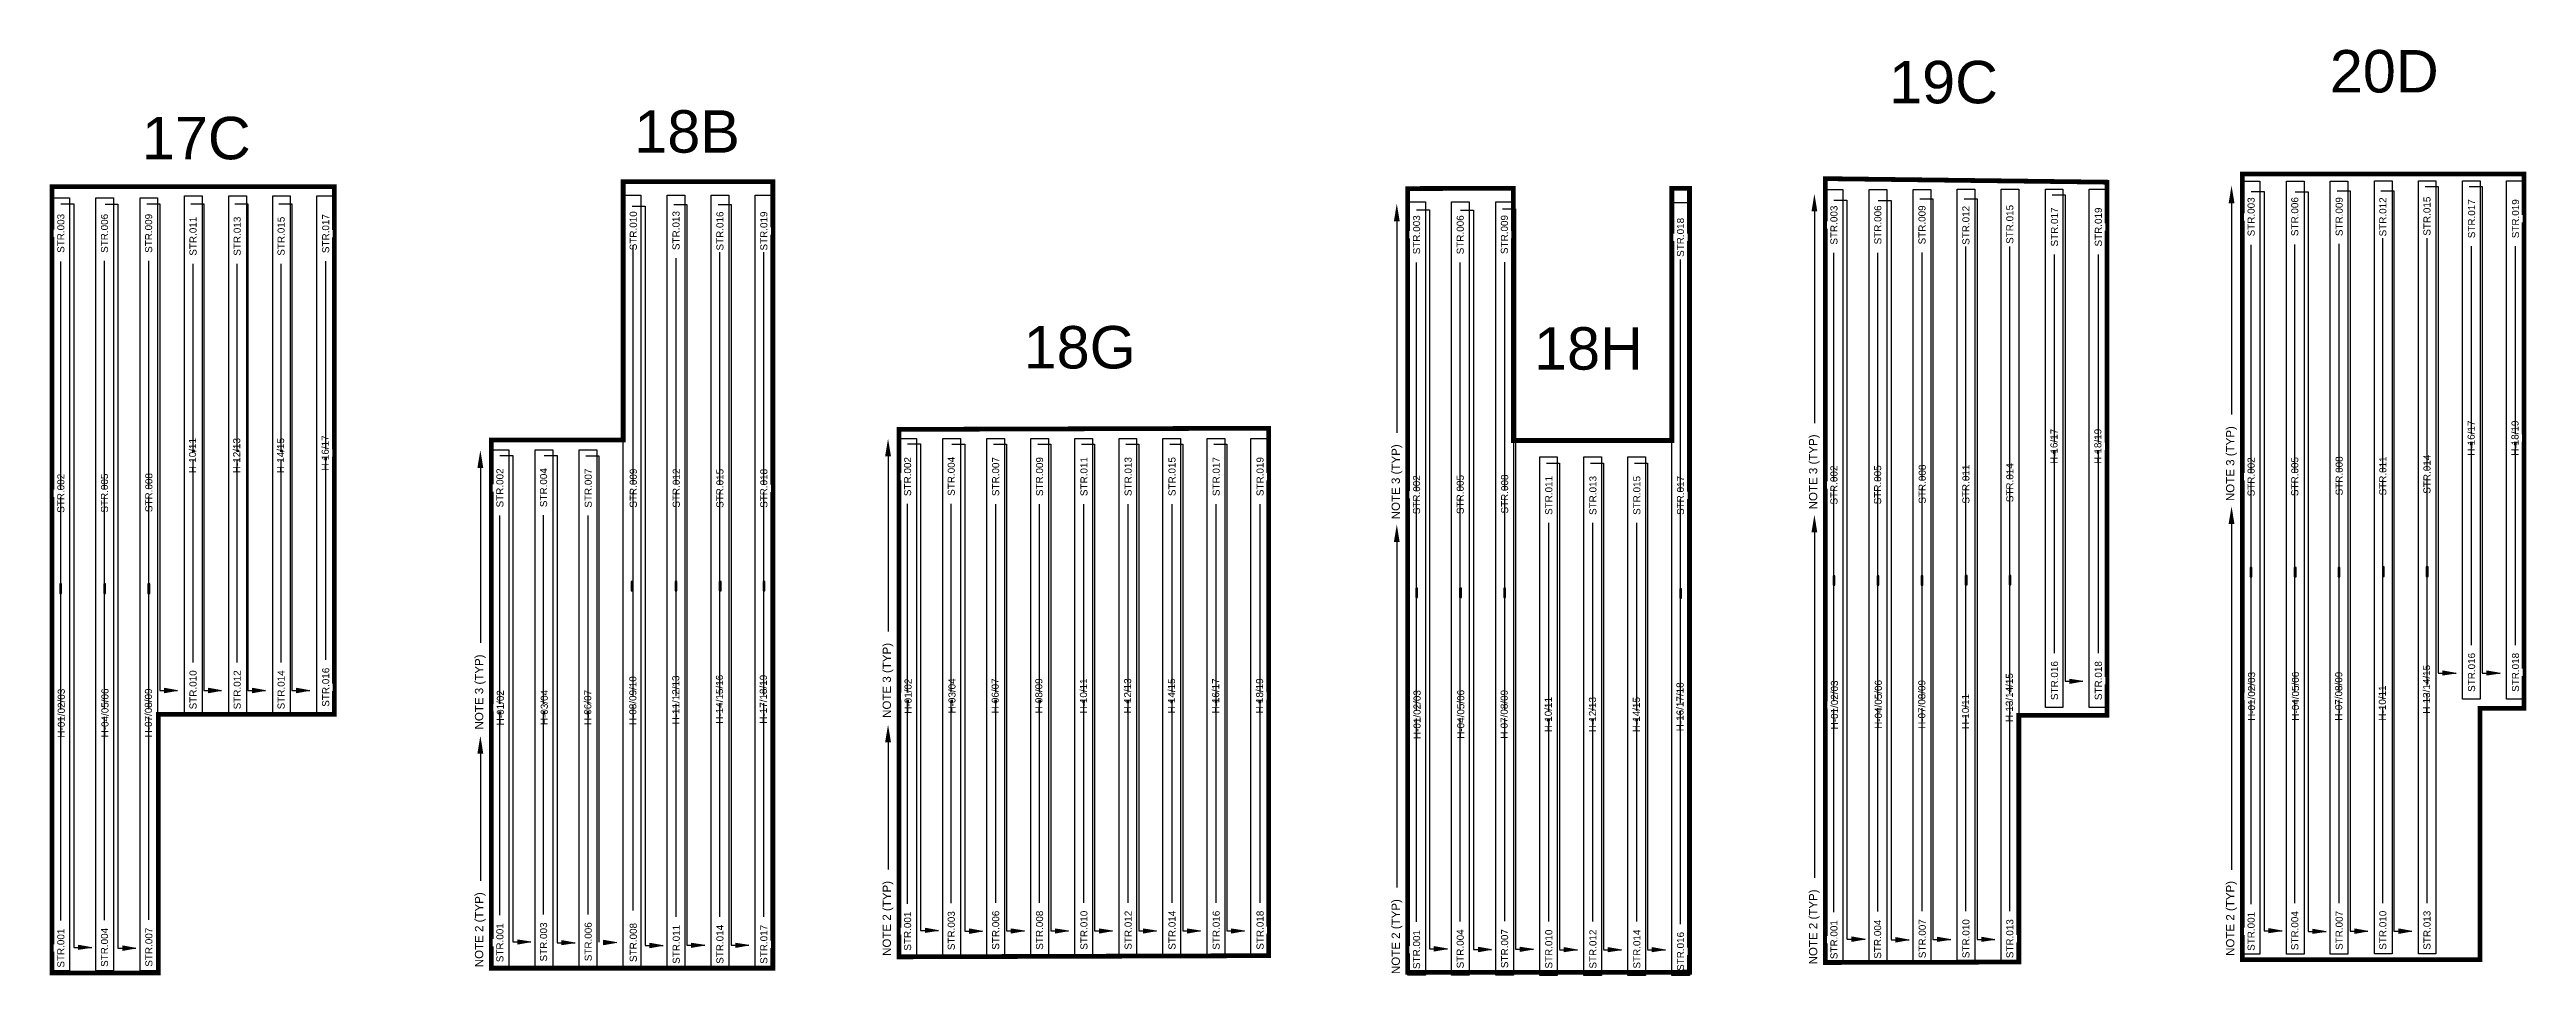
# Model space of a CAD drawing. Header units: inches. Extents: x -4 to 3761, y -12 to 63679.
# Drawn here: x 212 to 1262, y 79 to 472 of the extents above; entities that cross this region are included whole.
import ezdxf
from ezdxf import colors
from ezdxf.entities.mleader import LeaderData, LeaderLine
from ezdxf.math import Vec2, Vec3

# ---------------------------------------------------------------- set-up
doc = ezdxf.new("R2010")
doc.units = ezdxf.units.IN
doc.header["$MEASUREMENT"] = 0
for name, color, linetype in [('E-TEXT', 7, 'Continuous'), ('G-ANNO-TEXT', 1, 'Continuous'), ('JINKO', 210, 'Continuous'), ('PV-LBD ARCHETYPES', 7, 'Continuous'), ('PVcase PV Modules (optimised)', 142, 'Continuous')]:
    doc.layers.add(name, color=color, linetype=linetype)
doc.styles.add('NEI-A', font='arial.ttf')

msp = doc.modelspace()

# ---------------------------------------------------------------- texts
at = {"layer": 'PV-LBD ARCHETYPES', "style": 'NEI-A'}
for s, p in [('17C', (251.5, 425.2, -0.1)), ('18B', (460.1, 428, 0.1))]:
    msp.add_text(s, height=18, dxfattribs=at).set_placement(p)
at = {"layer": 'PV-LBD ARCHETYPES', "char_height": 18, "attachment_point": 5, "style": 'NEI-A'}
for s, insert, width in [(' 19C', (1014.7, 457.8, 5.6), 29.569), (' 20D', (1201.4, 462.4), 29.569), (' 18G', (648.8, 345.4), 41.535), (' 18H', (864.3, 344.9), 41.535)]:
    msp.add_mtext(s, dxfattribs=dict(at, insert=insert, width=width))

# ---------------------------------------------------------------- blocks, each defined once
blk = doc.blocks.new('1P87@52DEG F TR ID3 PVBlock')
at = {"layer": 'PVcase PV Modules (optimised)', "color": 0}
for points in [[(0, 0, 0), (0, -327.727, 0), (-7.461, -327.727, 0), (-7.461, 0, 0)], [(-4.10355, -167.724, 0), (-3.35745, -167.724, 0), (-3.35745, -163.724, 0), (-4.10355, -163.724, 0)]]:
    blk.add_polyline3d(points, close=True, dxfattribs=at)
blk.add_polyline3d([(-3.543975, -165.910525, 0), (-3.543975, -165.537475, 0), (-3.7305, -165.724, 0), (-3.917025, -165.537475, 0), (-3.917025, -165.910525, 0)], dxfattribs=at)
blk = doc.blocks.new('1P58@52DEG F TR ID3 PVBlock')
at = {"layer": 'PVcase PV Modules (optimised)', "color": 0}
for points in [[(0, 0, 0), (0, -219.818, 0), (-7.461, -219.818, 0), (-7.461, 0, 0)], [(-4.10355, -111.909, 0), (-3.35745, -111.909, 0), (-3.35745, -107.909, 0), (-4.10355, -107.909, 0)]]:
    blk.add_polyline3d(points, close=True, dxfattribs=at)
blk.add_polyline3d([(-3.543975, -110.095525, 0), (-3.543975, -109.722475, 0), (-3.7305, -109.909, 0), (-3.917025, -109.722475, 0), (-3.917025, -110.095525, 0)], dxfattribs=at)
blk = doc.blocks.new('_ClosedBlank')
at = {"color": 0, "linetype": 'ByBlock', "lineweight": -2}
for p, q in [((-1, 0.17), (0, 0)), ((-1, 0.17), (-1, -0.17)), ((0, 0), (-1, -0.17))]:
    blk.add_line(p, q, dxfattribs=at)
blk = doc.blocks.new('AR')
h = blk.add_hatch(color=256)
h.dxf.hatch_style = 1
h.paths.add_polyline_path([(0, 0.03), (0, -0.03), (0.18, 0)])
at = {"xscale": 0.1800047113158301, "yscale": 0.1800047113158301, "zscale": 0.1800047113158301}
blk.add_blockref('_ClosedBlank', (0.18, 0), dxfattribs=at)

# ---------------------------------------------------------------- linework, layer by layer
at = {"const_width": 2}
for points in [[(1141.3, 85.9), (1242, 85.9), (1242, 192.5), (1260.6, 192.5), (1260.6, 419), (1141.3, 419)], [(964.6, 84.7), (1046.6, 84.9), (1046.6, 189.5), (1083.9, 189.5), (1083.9, 415.5), (964.6, 417)], [(572.2, 310.7), (728.8, 311.2), (728.8, 87.6), (572.2, 87.1)]]:
    msp.add_lwpolyline(points, close=True, dxfattribs=at)
for points, elevation in [([(213.4, 80.3), (258.5, 80.3), (258.5, 189.9), (333.1, 189.9), (333.1, 413.6), (213.4, 413.6)], -0.1), ([(518.8, 415.7), (455.4, 415.7), (455.4, 306.2), (399.5, 306.2), (399.5, 82.3), (518.8, 82.3)], 0.1)]:
    msp.add_lwpolyline(points, close=True, dxfattribs=dict(at, elevation=elevation))
msp.add_lwpolyline([(907.1, 412.9), (907.1, 80.6), (787.7, 80.5), (787.7, 412.8), (832.5, 412.9), (832.5, 306), (899.6, 306), (899.6, 412.9), (907.1, 412.9)], dxfattribs=at)
at = {"layer": 'E-TEXT'}
for p, q in [((1060.7, 410.2), (1066.2, 410.2)), ((1145, 411.5), (1150.5, 411.5)), ((1150.5, 411.5), (1150.5, 98.2)), ((1163.7, 411.4), (1169.2, 411.4)), ((1169.2, 411.4), (1169.2, 97.9)), ((1181.4, 411.9), (1186.9, 411.9)), ((1186.9, 411.9), (1186.9, 98)), ((1237.4, 413.7), (1242.9, 413.7)), ((217.2, 406.3, -0.1), (222.7, 406.3, -0.1)), ((222.7, 406.3, -0.1), (222.7, 91.1, -0.1)), ((235.9, 406.2, -0.1), (241.4, 406.2, -0.1)), ((241.4, 406.2, -0.1), (241.4, 90.8, -0.1)), ((272.2, 406.3, -0.1), (277.7, 406.3, -0.1)), ((277.7, 406.3, -0.1), (277.7, 200, -0.1)), ((290.9, 406.3, -0.1), (296.4, 406.3, -0.1)), ((309.5, 406.3, -0.1), (315, 406.3, -0.1)), ((476.9, 406, 0.1), (482.4, 406, 0.1)), ((482.4, 406, 0.1), (482.4, 92.1, 0.1)), ((791.5, 403.8), (797, 403.8)), ((797, 403.8), (797, 90.5)), ((810.1, 403.7), (815.6, 403.7)), ((815.6, 403.7), (815.6, 90.2)), ((827.9, 404.2), (833.4, 404.2)), ((833.4, 404.2), (833.4, 90.4)), ((968.3, 407.9), (973.8, 407.9)), ((973.8, 407.9), (973.8, 94.7)), ((987, 407.8), (992.5, 407.8)), ((992.5, 407.8), (992.5, 94.4)), ((1004.7, 408.4), (1010.2, 408.4)), ((1010.2, 408.4), (1010.2, 94.5)), ((459.7, 106.7, 0.1), (459.7, 388.8, 0.1)), ((1145, 109.5), (1145, 389)), ((1163.5, 109.8), (1163.5, 389.1)), ((1182.3, 109.9), (1182.3, 389.3)), ((1200.8, 109.9), (1200.8, 391.7)), ((1219.5, 109.9), (1219.5, 391.7)), ((1238.4, 219.3), (1238.4, 388.4)), ((1257, 219.3), (1257, 388.4)), ((217.2, 102.5, -0.1), (217.2, 381.9, -0.1)), ((235.7, 102.7, -0.1), (235.7, 382.1, -0.1)), ((254.5, 102.8, -0.1), (254.5, 382.2, -0.1)), ((273.2, 211.9, -0.1), (273.2, 380.9, -0.1)), ((291.9, 211.9, -0.1), (291.9, 380.9, -0.1)), ((310.5, 211.9, -0.1), (310.5, 380.9, -0.1)), ((329.4, 213, -0.1), (329.4, 382, -0.1)), ((477.9, 104, 0.1), (477.9, 383.3, 0.1)), ((496.4, 104, 0.1), (496.4, 385.8, 0.1)), ((515, 104, 0.1), (515, 385.8, 0.1)), ((791.5, 101.9), (791.5, 381.4)), ((810, 102.1), (810, 381.5)), ((828.8, 102.2), (828.8, 381.6)), ((903.3, 100.9), (903.3, 382.7)), ((968.3, 106), (968.3, 385.5)), ((986.8, 106.3), (986.8, 385.6)), ((1005.7, 106.4), (1005.7, 385.7)), ((1024.2, 106.4), (1024.2, 388.2)), ((1042.8, 106.4), (1042.8, 388.2)), ((1061.7, 215.8), (1061.7, 384.9)), ((1080.3, 215.8), (1080.3, 384.9)), ((575.9, 304.6), (581.4, 304.6)), ((581.4, 304.6), (581.4, 98.3)), ((594.6, 304.5), (600.1, 304.5)), ((600.1, 304.5), (600.1, 98)), ((612.3, 304.4), (617.8, 304.4)), ((617.8, 304.4), (617.8, 98.1)), ((631, 304.4), (636.5, 304.4)), ((649.6, 304.4), (655.1, 304.4)), ((655.1, 304.4), (655.1, 98.1)), ((668.3, 304.4), (673.8, 304.4)), ((686.9, 304.4), (692.4, 304.4)), ((705.6, 304.4), (711.1, 304.4)), ((403.2, 299.7, 0.1), (408.7, 299.7, 0.1)), ((408.7, 299.7, 0.1), (408.7, 93.4, 0.1)), ((421.9, 299.7, 0.1), (427.4, 299.7, 0.1)), ((427.4, 299.7, 0.1), (427.4, 93.1, 0.1)), ((439.6, 299.5, 0.1), (445.1, 299.5, 0.1)), ((445.1, 299.5, 0.1), (445.1, 93.3, 0.1)), ((846.5, 296.4), (852, 296.4)), ((852, 296.4), (852, 90.2)), ((865.2, 296.4), (870.7, 296.4)), ((883.8, 296.4), (889.3, 296.4)), ((403.2, 104.8, 0.1), (403.2, 274.2, 0.1)), ((421.7, 105, 0.1), (421.7, 274.3, 0.1)), ((440.6, 105.1, 0.1), (440.6, 274.2, 0.1)), ((575.9, 109.6), (575.9, 279.1)), ((594.4, 109.9), (594.4, 279.2)), ((613.2, 110), (613.2, 279)), ((631.8, 110), (631.8, 279)), ((650.6, 110), (650.6, 279)), ((669.3, 110), (669.3, 279)), ((687.9, 110), (687.9, 279)), ((706.6, 110), (706.6, 279)), ((725.2, 110), (725.2, 279)), ((847.5, 102.1), (847.5, 271.1)), ((866.2, 102.1), (866.2, 271.1)), ((884.8, 102.1), (884.8, 271.1)), ((277.7, 200, -0.1), (285.3, 200, -0.1)), ((581.4, 98.3), (589, 98.3)), ((600.1, 98), (607.6, 98)), ((617.8, 98.1), (625.4, 98.1)), ((655.1, 98.1), (662.7, 98.1)), ((973.8, 94.6), (981.4, 94.6)), ((1010.2, 94.5), (1017.8, 94.5)), ((1150.5, 98.2), (1158.1, 98.2)), ((1169.2, 97.9), (1176.7, 97.9)), ((1186.9, 98), (1194.5, 98)), ((222.7, 91.1, -0.1), (230.3, 91.1, -0.1)), ((241.4, 90.8, -0.1), (248.9, 90.8, -0.1)), ((408.7, 93.4, 0.1), (416.3, 93.4, 0.1)), ((427.4, 93.1, 0.1), (435, 93.1, 0.1)), ((482.4, 92, 0.1), (490, 92, 0.1)), ((797, 90.5), (804.5, 90.5)), ((815.6, 90.2), (823.2, 90.2)), ((833.4, 90.3), (840.9, 90.3)), ((852, 90.1), (859.6, 90.1)), ((992.5, 94.3), (1000.1, 94.3))]:
    msp.add_line(p, q, dxfattribs=at)

# ---------------------------------------------------------------- block references
at = {"layer": 'E-TEXT', "xscale": 30.78777906583937, "yscale": 30.78777906583937, "zscale": 30.78777906583937}
for p in [(279.7, 200, -0.1), (583.4, 98.3), (602.1, 98), (619.8, 98.1), (657.1, 98.1), (975.9, 94.6), (994.5, 94.3), (1012.2, 94.5), (1152.5, 98.2), (1171.2, 97.9), (1188.9, 98), (224.7, 91.1, -0.1), (243.4, 90.8, -0.1), (410.8, 93.4, 0.1), (429.4, 93.1, 0.1), (447.1, 93.2, 0.1), (484.4, 92, 0.1), (799, 90.5), (817.7, 90.2), (835.4, 90.3), (854, 90.1)]:
    msp.add_blockref('AR', p, dxfattribs=at)
at = {"layer": 'JINKO'}
for name, p in [('1P58@52DEG F TR ID3 PVBlock', (277.1, 409.7, -0.1)), ('1P58@52DEG F TR ID3 PVBlock', (295.8, 409.7, -0.1)), ('1P58@52DEG F TR ID3 PVBlock', (314.4, 409.7, -0.1)), ('1P58@52DEG F TR ID3 PVBlock', (333.1, 409.7, -0.1)), ('1P87@52DEG F TR ID3 PVBlock', (462.9, 410, 0.1)), ('1P87@52DEG F TR ID3 PVBlock', (481.5, 410, 0.1)), ('1P87@52DEG F TR ID3 PVBlock', (500.2, 410, 0.1)), ('1P87@52DEG F TR ID3 PVBlock', (518.8, 410, 0.1)), ('1P87@52DEG F TR ID3 PVBlock', (972, 412.4)), ('1P87@52DEG F TR ID3 PVBlock', (990.7, 412.4)), ('1P87@52DEG F TR ID3 PVBlock', (1009.3, 412.4)), ('1P87@52DEG F TR ID3 PVBlock', (1028, 412.5)), ('1P87@52DEG F TR ID3 PVBlock', (1046.6, 412.5)), ('1P58@52DEG F TR ID3 PVBlock', (1065.3, 412.6)), ('1P58@52DEG F TR ID3 PVBlock', (1083.9, 412.6)), ('1P87@52DEG F TR ID3 PVBlock', (1148.7, 415.9)), ('1P87@52DEG F TR ID3 PVBlock', (1167.4, 415.9)), ('1P87@52DEG F TR ID3 PVBlock', (1186, 415.9)), ('1P87@52DEG F TR ID3 PVBlock', (1204.7, 416.1)), ('1P87@52DEG F TR ID3 PVBlock', (1223.3, 416.1)), ('1P58@52DEG F TR ID3 PVBlock', (1242, 416.1)), ('1P58@52DEG F TR ID3 PVBlock', (1260.6, 416.1)), ('1P87@52DEG F TR ID3 PVBlock', (220.9, 408.9, -0.1)), ('1P87@52DEG F TR ID3 PVBlock', (239.5, 408.9, -0.1)), ('1P87@52DEG F TR ID3 PVBlock', (258.2, 408.9, -0.1)), ('1P87@52DEG F TR ID3 PVBlock', (795.2, 407.1)), ('1P87@52DEG F TR ID3 PVBlock', (813.8, 407.1)), ('1P87@52DEG F TR ID3 PVBlock', (832.5, 407.1)), ('1P87@52DEG F TR ID3 PVBlock', (907.1, 406.9)), ('1P58@52DEG F TR ID3 PVBlock', (579.6, 306.9)), ('1P58@52DEG F TR ID3 PVBlock', (598.3, 306.9)), ('1P58@52DEG F TR ID3 PVBlock', (616.9, 306.9)), ('1P58@52DEG F TR ID3 PVBlock', (635.6, 306.9)), ('1P58@52DEG F TR ID3 PVBlock', (654.2, 306.9)), ('1P58@52DEG F TR ID3 PVBlock', (672.9, 306.9)), ('1P58@52DEG F TR ID3 PVBlock', (691.5, 306.9)), ('1P58@52DEG F TR ID3 PVBlock', (710.2, 306.9)), ('1P58@52DEG F TR ID3 PVBlock', (728.8, 306.9)), ('1P58@52DEG F TR ID3 PVBlock', (406.9, 302.1, 0.1)), ('1P58@52DEG F TR ID3 PVBlock', (425.6, 302.1, 0.1)), ('1P58@52DEG F TR ID3 PVBlock', (444.2, 302.1, 0.1)), ('1P58@52DEG F TR ID3 PVBlock', (851.1, 299)), ('1P58@52DEG F TR ID3 PVBlock', (869.8, 299)), ('1P58@52DEG F TR ID3 PVBlock', (888.4, 299))]:
    msp.add_blockref(name, p, dxfattribs=at)

msp.set_redraw_order([(e.dxf.handle, doc.entitydb.next_handle()) for e in msp.query("TEXT MTEXT ATTDEF DIMENSION ARC_DIMENSION")])  # texts and dimensions are drawn at this point

# ---------------------------------------------------------------- leaders
at = {"layer": 'G-ANNO-TEXT'}
ml = msp.add_multileader_mtext('Standard', dxfattribs=at)
ml.set_content('NOTE 3 (TYP)', color=256, style='NEI-A')
ml.set_leader_properties()
ml.build(insert=Vec2(0, 0))
ml.multileader.update_dxf_attribs({"dogleg_length": 0.0625, "arrow_head_size": 7.5, "scale": 60})
ctx = ml.context
ctx.base_point, ctx.scale, ctx.char_height, ctx.arrow_head_size, ctx.landing_gap_size, ctx.plane_origin, ctx.plane_x_axis, ctx.plane_y_axis = Vec3(960, 271.4), 60, 3.5, 7.5, 5.4, Vec3(1038.1, 202.1), Vec3(0, 1), Vec3(-1, 0)
notes = []
notes.append((ctx, [(1, (1, 1, 0), (960, 317.1), (0, -1), 3.75, [(0, [(960, 410.6)], 0, [])])]))
ctx.mtext.insert, ctx.mtext.text_direction, ctx.mtext.rotation, ctx.mtext.width, ctx.mtext.flow_direction = Vec3(957.7, 276.8), Vec3(0, 1), 1.570796, 1027, 5
ml = msp.add_multileader_mtext('Standard', dxfattribs=at)
ml.set_content('NOTE 3 (TYP)', color=256, style='NEI-A')
ml.set_leader_properties()
ml.build(insert=Vec2(0, 0))
ml.multileader.update_dxf_attribs({"dogleg_length": 0.0625, "arrow_head_size": 7.5, "scale": 60})
ctx = ml.context
ctx.base_point, ctx.scale, ctx.char_height, ctx.arrow_head_size, ctx.landing_gap_size, ctx.plane_origin, ctx.plane_x_axis, ctx.plane_y_axis = Vec3(1136.7, 274.9), 60, 3.5, 7.5, 5.4, Vec3(1214.8, 205.6), Vec3(0, 1), Vec3(-1, 0)
notes.append((ctx, [(1, (1, 1, 0), (1136.7, 320.7), (0, -1), 3.75, [(0, [(1136.7, 414.1)], 0, [])])]))
ctx.mtext.insert, ctx.mtext.text_direction, ctx.mtext.rotation, ctx.mtext.width, ctx.mtext.flow_direction = Vec3(1134.4, 280.3), Vec3(0, 1), 1.570796, 1027, 5
ml = msp.add_multileader_mtext('Standard', dxfattribs=at)
ml.set_content('NOTE 3 (TYP)', color=256, style='NEI-A')
ml.set_leader_properties()
ml.build(insert=Vec2(0, 0))
ml.multileader.update_dxf_attribs({"dogleg_length": 0.0625, "arrow_head_size": 7.5, "scale": 60})
ctx = ml.context
ctx.base_point, ctx.scale, ctx.char_height, ctx.arrow_head_size, ctx.landing_gap_size, ctx.plane_origin, ctx.plane_x_axis, ctx.plane_y_axis = Vec3(783.1, 267.2), 60, 3.5, 7.5, 5.4, Vec3(861.3, 197.9), Vec3(0, 1), Vec3(-1, 0)
notes.append((ctx, [(1, (1, 1, 0), (783.1, 313), (0, -1), 3.75, [(0, [(783.1, 406.4)], 0, [])])]))
ctx.mtext.insert, ctx.mtext.text_direction, ctx.mtext.rotation, ctx.mtext.width, ctx.mtext.flow_direction = Vec3(780.9, 272.6), Vec3(0, 1), 1.570796, 1027, 5
ml = msp.add_multileader_mtext('Standard', dxfattribs=at)
ml.set_content('NOTE 3 (TYP)', color=256, style='NEI-A')
ml.set_leader_properties()
ml.build(insert=Vec2(0, 0))
ml.multileader.update_dxf_attribs({"dogleg_length": 0.0625, "arrow_head_size": 7.5, "scale": 60})
ctx = ml.context
ctx.base_point, ctx.scale, ctx.char_height, ctx.arrow_head_size, ctx.landing_gap_size, ctx.plane_origin, ctx.plane_x_axis, ctx.plane_y_axis = Vec3(394.9, 178.1, 0.1), 60, 3.5, 7.5, 5.4, Vec3(473, 108.9, 0.1), Vec3(0, 1), Vec3(-1, 0)
notes.append((ctx, [(1, (1, 1, 0), (394.9, 223.9, 0.1), (0, -1), 3.75, [(0, [(394.9, 301.9, 0.1)], 0, [])])]))
ctx.mtext.insert, ctx.mtext.text_direction, ctx.mtext.rotation, ctx.mtext.width, ctx.mtext.flow_direction = Vec3(392.6, 183.5, 0.1), Vec3(0, 1), 1.570796, 1027, 5
ml = msp.add_multileader_mtext('Standard', dxfattribs=at)
ml.set_content('NOTE 3 (TYP)', color=256, style='NEI-A')
ml.set_leader_properties()
ml.build(insert=Vec2(0, 0))
ml.multileader.update_dxf_attribs({"dogleg_length": 0.0625, "arrow_head_size": 7.5, "scale": 60})
ctx = ml.context
ctx.base_point, ctx.scale, ctx.char_height, ctx.arrow_head_size, ctx.landing_gap_size, ctx.plane_origin, ctx.plane_x_axis, ctx.plane_y_axis = Vec3(567.6, 183), 60, 3.5, 7.5, 5.4, Vec3(645.7, 113.7), Vec3(0, 1), Vec3(-1, 0)
notes.append((ctx, [(1, (1, 1, 0), (567.6, 228.8), (0, -1), 3.75, [(0, [(567.6, 306.8)], 0, [])])]))
ctx.mtext.insert, ctx.mtext.text_direction, ctx.mtext.rotation, ctx.mtext.width, ctx.mtext.flow_direction = Vec3(565.3, 188.4), Vec3(0, 1), 1.570796, 1027, 5
ml = msp.add_multileader_mtext('Standard', dxfattribs=at)
ml.set_content('NOTE 2 (TYP)', color=256, style='NEI-A')
ml.set_leader_properties()
ml.build(insert=Vec2(0, 0))
ml.multileader.update_dxf_attribs({"dogleg_length": 0.0625, "arrow_head_size": 7.5, "scale": 60})
ctx = ml.context
ctx.base_point, ctx.scale, ctx.char_height, ctx.arrow_head_size, ctx.landing_gap_size, ctx.plane_origin, ctx.plane_x_axis, ctx.plane_y_axis = Vec3(394.9, 77.3, 0.1), 60, 3.5, 7.5, 5.4, Vec3(473, 8, 0.1), Vec3(0, 1), Vec3(-1, 0)
notes.append((ctx, [(1, (1, 1, 0), (394.9, 123.1, 0.1), (0, -1), 3.75, [(0, [(394.9, 180.8, 0.1)], 0, [])])]))
ctx.mtext.insert, ctx.mtext.text_direction, ctx.mtext.rotation, ctx.mtext.width, ctx.mtext.flow_direction = Vec3(392.6, 82.7, 0.1), Vec3(0, 1), 1.570796, 55.295, 5
ml = msp.add_multileader_mtext('Standard', dxfattribs=at)
ml.set_content('NOTE 2 (TYP)', color=256, style='NEI-A')
ml.set_leader_properties()
ml.build(insert=Vec2(0, 0))
ml.multileader.update_dxf_attribs({"dogleg_length": 0.0625, "arrow_head_size": 7.5, "scale": 60})
ctx = ml.context
ctx.base_point, ctx.scale, ctx.char_height, ctx.arrow_head_size, ctx.landing_gap_size, ctx.plane_origin, ctx.plane_x_axis, ctx.plane_y_axis = Vec3(567.6, 82.1), 60, 3.5, 7.5, 5.4, Vec3(645.7, 12.9), Vec3(0, 1), Vec3(-1, 0)
notes.append((ctx, [(1, (1, 1, 0), (567.6, 127.9), (0, -1), 3.75, [(0, [(567.6, 185.6)], 0, [])])]))
ctx.mtext.insert, ctx.mtext.text_direction, ctx.mtext.rotation, ctx.mtext.width, ctx.mtext.flow_direction = Vec3(565.3, 87.5), Vec3(0, 1), 1.570796, 55.295, 5
ml = msp.add_multileader_mtext('Standard', dxfattribs=at)
ml.set_content('NOTE 2 (TYP)', color=256, style='NEI-A')
ml.set_leader_properties()
ml.build(insert=Vec2(0, 0))
ml.multileader.update_dxf_attribs({"dogleg_length": 0.0625, "arrow_head_size": 7.5, "scale": 60})
ctx = ml.context
ctx.base_point, ctx.scale, ctx.char_height, ctx.arrow_head_size, ctx.landing_gap_size, ctx.plane_origin, ctx.plane_x_axis, ctx.plane_y_axis = Vec3(960, 78.5), 60, 3.5, 7.5, 5.4, Vec3(1038.1, 9.3), Vec3(0, 1), Vec3(-1, 0)
notes.append((ctx, [(1, (1, 1, 0), (960, 124.3), (0, -1), 3.75, [(0, [(960, 274.5)], 0, [])])]))
ctx.mtext.insert, ctx.mtext.text_direction, ctx.mtext.rotation, ctx.mtext.width, ctx.mtext.flow_direction = Vec3(957.7, 83.9), Vec3(0, 1), 1.570796, 55.295, 5
ml = msp.add_multileader_mtext('Standard', dxfattribs=at)
ml.set_content('NOTE 2 (TYP)', color=256, style='NEI-A')
ml.set_leader_properties()
ml.build(insert=Vec2(0, 0))
ml.multileader.update_dxf_attribs({"dogleg_length": 0.0625, "arrow_head_size": 7.5, "scale": 60})
ctx = ml.context
ctx.base_point, ctx.scale, ctx.char_height, ctx.arrow_head_size, ctx.landing_gap_size, ctx.plane_origin, ctx.plane_x_axis, ctx.plane_y_axis = Vec3(1136.7, 82.1), 60, 3.5, 7.5, 5.4, Vec3(1214.8, 12.8), Vec3(0, 1), Vec3(-1, 0)
notes.append((ctx, [(1, (1, 1, 0), (1136.7, 127.8), (0, -1), 3.75, [(0, [(1136.7, 278.1)], 0, [])])]))
ctx.mtext.insert, ctx.mtext.text_direction, ctx.mtext.rotation, ctx.mtext.width, ctx.mtext.flow_direction = Vec3(1134.4, 87.5), Vec3(0, 1), 1.570796, 55.295, 5
ml = msp.add_multileader_mtext('Standard', dxfattribs=at)
ml.set_content('NOTE 2 (TYP)', color=256, style='NEI-A')
ml.set_leader_properties()
ml.build(insert=Vec2(0, 0))
ml.multileader.update_dxf_attribs({"dogleg_length": 0.0625, "arrow_head_size": 7.5, "scale": 60})
ctx = ml.context
ctx.base_point, ctx.scale, ctx.char_height, ctx.arrow_head_size, ctx.landing_gap_size, ctx.plane_origin, ctx.plane_x_axis, ctx.plane_y_axis = Vec3(783.1, 74.4), 60, 3.5, 7.5, 5.4, Vec3(861.3, 5.1), Vec3(0, 1), Vec3(-1, 0)
notes.append((ctx, [(1, (1, 1, 0), (783.1, 120.2), (0, -1), 3.75, [(0, [(783.1, 270.4)], 0, [])])]))
ctx.mtext.insert, ctx.mtext.text_direction, ctx.mtext.rotation, ctx.mtext.width, ctx.mtext.flow_direction = Vec3(780.9, 79.8), Vec3(0, 1), 1.570796, 55.295, 5
for ctx, leaders in notes:
    for number, flags, end, landing, length, lines in leaders:
        leader = LeaderData()
        leader.index, (leader.has_last_leader_line, leader.has_dogleg_vector, leader.attachment_direction) = number, flags
        leader.last_leader_point, leader.dogleg_vector, leader.dogleg_length = Vec3(end), Vec3(landing), length
        for number, points, colour, breaks in lines:
            line = LeaderLine()
            line.index, line.vertices, line.color, line.breaks = number, Vec3.list(points), colors.encode_raw_color(colour), breaks
            leader.lines.append(line)
        ctx.leaders.append(leader)

# ---------------------------------------------------------------- next in the draw order: texts
at = {"layer": 'G-ANNO-TEXT', "char_height": 3, "attachment_point": 5, "rotation": 90, "style": 'NEI-A', "bg_fill": 3, "box_fill_scale": 1.5, "bg_fill_color": 256, "bg_fill_transparency": 0}
for s, width, insert in [('STR.003', 0.0963, (217.2, 393.8, -0.1)), ('STR.006', 0.0823, (235.7, 393.8, -0.1)), ('STR.009', 0.0823, (254.4, 393.8, -0.1)), ('STR.011', 0.0963, (273.2, 392.6, -0.1)), ('STR.013', 0.0963, (291.9, 392.6, -0.1)), ('STR.015', 0.0963, (310.5, 392.6, -0.1)), ('STR.017', 0.0963, (329.4, 393.7, -0.1)), ('STR.010', 0.0963, (459.7, 394.9, 0.1)), ('STR.013', 0.0823, (477.8, 395, 0.1)), ('STR.016', 0.0963, (496.4, 394.8, 0.1)), ('STR.019', 0.0963, (515, 394.8, 0.1)), ('STR.003', 0.0963, (791.5, 393.2)), ('STR.006', 0.0823, (810, 393.2)), ('STR.009', 0.0823, (828.7, 393.3)), ('STR.018', 0.0963, (903.3, 392.1)), ('STR.003', 0.0963, (968.3, 397.3)), ('STR.006', 0.0823, (986.9, 397.4)), ('STR.009', 0.0823, (1005.6, 397.4)), ('STR.012', 0.0963, (1024.2, 397.2)), ('STR.015', 0.0963, (1042.8, 397.6)), ('STR.017', 0.0963, (1061.7, 396.5)), ('STR.019', 0.0963, (1080.3, 396.5)), ('STR.003', 0.0963, (1145, 400.8)), ('STR.006', 0.0823, (1163.5, 400.9)), ('STR.009', 0.0823, (1182.3, 400.9)), ('STR.012', 0.0963, (1200.8, 400.8)), ('STR.015', 0.0963, (1219.5, 401.1)), ('STR.017', 0.0963, (1238.4, 400)), ('STR.019', 0.0963, (1257, 400)), ('STR.002', 0.0963, (403.2, 285.9, 0.1)), ('STR.004', 0.0963, (421.7, 286, 0.1)), ('STR.007', 0.0963, (440.6, 285.8, 0.1)), ('STR.009', 0.0963, (459.7, 285.8, 0.1)), ('STR.012', 0.0963, (477.9, 285.8, 0.1)), ('STR.015', 0.0963, (496.4, 285.7, 0.1)), ('STR.018', 0.0963, (515, 285.7, 0.1)), ('STR.002', 0.0963, (575.9, 290.7)), ('STR.004', 0.0963, (594.4, 290.8)), ('STR.007', 0.0963, (613.2, 290.7)), ('STR.009', 0.0963, (631.8, 290.7)), ('STR.011', 0.0963, (650.6, 290.7)), ('STR.013', 0.0963, (669.3, 290.7)), ('STR.015', 0.0963, (687.9, 290.7)), ('STR.017', 0.0963, (706.6, 290.7)), ('STR.019', 0.0963, (725.2, 290.7)), ('STR.002', 0.0963, (968.3, 287.1)), ('STR.005', 0.0963, (986.8, 287.2)), ('STR.008', 0.0963, (1005.7, 287.5)), ('STR.011', 0.0963, (1024.2, 287.5)), ('STR.014', 0.0963, (1042.8, 288.1)), ('STR.002', 0.0963, (1145, 290.6)), ('STR.005', 0.0963, (1163.5, 290.7)), ('STR.008', 0.0963, (1182.3, 291)), ('STR.011', 0.0963, (1200.8, 291)), ('STR.014', 0.0963, (1219.5, 291.7)), ('STR.002', 0.0963, (217.2, 283.6, -0.1)), ('STR.005', 0.0963, (235.7, 283.7, -0.1)), ('STR.008', 0.0963, (254.5, 283.9, -0.1)), ('STR.002', 0.0963, (791.5, 283)), ('STR.005', 0.0963, (810, 283.1)), ('STR.008', 0.0963, (828.8, 283.3)), ('STR.011', 0.0963, (847.5, 282.7)), ('STR.013', 0.0963, (866.2, 282.7)), ('STR.015', 0.0963, (884.8, 282.7)), ('STR.017', 0.0963, (903.3, 282.7)), ('STR.016', 0.0823, (1061.7, 204.2)), ('STR.012', 0.0823, (291.9, 200.3, -0.1)), ('STR.016', 0.0823, (329.4, 201.4, -0.1)), ('STR.001', 0.0823, (575.9, 98)), ('STR.003', 0.0823, (594.4, 98.2)), ('STR.006', 0.0823, (613.2, 98.4)), ('STR.008', 0.0823, (631.8, 98.4)), ('STR.012', 0.0823, (669.3, 98.4)), ('STR.001', 0.0823, (1145, 97.9)), ('STR.004', 0.0823, (1163.5, 98.2)), ('STR.007', 0.0963, (1182.3, 98.3)), ('STR.010', 0.0963, (1200.8, 98.4)), ('STR.001', 0.0823, (217.2, 90.8, -0.1)), ('STR.004', 0.0823, (235.7, 91.1, -0.1)), ('STR.007', 0.0963, (254.5, 91.2, -0.1)), ('STR.001', 0.0823, (403.2, 93.1, 0.1)), ('STR.003', 0.0823, (421.7, 93.4, 0.1)), ('STR.006', 0.0823, (440.6, 93.5, 0.1)), ('STR.008', 0.0823, (459.7, 93.2, 0.1)), ('STR.014', 0.0963, (496.4, 92.4, 0.1)), ('STR.001', 0.0823, (791.5, 90.2)), ('STR.004', 0.0823, (810, 90.5)), ('STR.007', 0.0963, (828.8, 90.6)), ('STR.010', 0.0823, (847.5, 90.4)), ('STR.012', 0.0823, (866.2, 90.4)), ('STR.001', 0.0823, (968.3, 94.4)), ('STR.004', 0.0823, (986.8, 94.6)), ('STR.007', 0.0963, (1005.7, 94.8)), ('STR.010', 0.0963, (1024.2, 94.8))]:
    msp.add_mtext_dynamic_manual_height_columns(s, width=width, gutter_width=0.561, heights=[0], dxfattribs=dict(at, insert=insert))
at = {"layer": 'G-ANNO-TEXT', "char_height": 3, "width": 0.0823, "attachment_point": 5, "rotation": 90, "style": 'NEI-A', "bg_fill": 3, "box_fill_scale": 1.5, "bg_fill_color": 256, "bg_fill_transparency": 0}
for s, insert in [('H-10/11', (273, 299.6, -0.1)), ('H-12/13', (291.7, 299.6, -0.1)), ('H-14/15', (310.3, 299.6, -0.1)), ('H-16/17', (329.2, 300.7, -0.1)), ('H-16/17', (1061.5, 303.5)), ('H-18/19', (1080.1, 303.5)), ('H-16/17', (1238.2, 307)), ('H-18/19', (1256.8, 307)), ('H-13/14/15', (1219.3, 200.5)), ('H-01/02/03', (217.4, 190.4, -0.1)), ('H-04/05/06', (235.9, 190.5, -0.1)), ('H-07/08/09', (254.3, 190.5, -0.1)), ('H-01/02', (403.4, 192.7, 0.1)), ('H-03/04', (422, 192.8, 0.1)), ('H-06/07', (440.4, 192.8, 0.1)), ('H-08/09/10', (459.5, 195.7, 0.1)), ('H-11/12/13', (477.7, 196, 0.1)), ('H-14/15/16', (496.2, 196.3, 0.1)), ('H-17/18/19', (514.8, 196.3, 0.1)), ('H-01/02', (576.1, 197.6)), ('H-03/04', (594.7, 197.7)), ('H-06/07', (613, 197.7)), ('H-08/09', (631.5, 197.7)), ('H-10/11', (650.4, 197.7)), ('H-12/13', (669.1, 197.7)), ('H-14/15', (687.7, 197.7)), ('H-16/17', (706.4, 197.7)), ('H-18/19', (725, 197.7)), ('H-01/02/03', (791.7, 189.8)), ('H-04/05/06', (810.2, 189.9)), ('H-07/08/09', (828.6, 189.9)), ('H-16/17/18', (903.1, 193.1)), ('H-01/02/03', (968.5, 193.9)), ('H-04/05/06', (987.1, 194.1)), ('H-07/08/09', (1005.5, 194.1)), ('H-13/14/15', (1042.6, 197)), ('H-01/02/03', (1145.2, 197.5)), ('H-04/05/06', (1163.8, 197.6)), ('H-07/08/09', (1182.1, 197.6)), ('H-10/11', (1200.6, 194.7)), ('H-10/11', (847.3, 189.8)), ('H-12/13', (866, 189.8)), ('H-14/15', (884.6, 189.8)), ('H-10/11', (1024, 191.1))]:
    msp.add_mtext(s, dxfattribs=dict(at, insert=insert))

# ---------------------------------------------------------------- next in the draw order: linework, layer by layer
at = {"layer": 'E-TEXT'}
for p, q in [((1066.2, 410.2), (1066.2, 203.9)), ((1200, 411.9), (1205.5, 411.9)), ((1205.5, 411.9), (1205.5, 98)), ((1218.7, 413.7), (1224.2, 413.7)), ((1224.2, 413.7), (1224.2, 207.5)), ((253.6, 406.3, -0.1), (259.1, 406.3, -0.1)), ((259.1, 406.3, -0.1), (259.1, 200, -0.1)), ((296.4, 406.3, -0.1), (296.4, 200, -0.1)), ((459.2, 405.4, 0.1), (464.7, 405.4, 0.1)), ((464.7, 405.4, 0.1), (464.7, 92, 0.1)), ((495.6, 406, 0.1), (501.1, 406, 0.1)), ((501.1, 406, 0.1), (501.1, 92.1, 0.1)), ((1023.4, 408.4), (1028.9, 408.4)), ((1028.9, 408.4), (1028.9, 94.5)), ((636.5, 304.4), (636.5, 98.1)), ((673.8, 304.4), (673.8, 98.1)), ((870.7, 296.4), (870.7, 90.2)), ((259.1, 200, -0.1), (266.6, 200, -0.1)), ((296.4, 200, -0.1), (303.9, 200, -0.1)), ((1066.2, 203.9), (1073.7, 203.9)), ((1224.2, 207.4), (1231.8, 207.4)), ((636.5, 98.1), (644, 98.1)), ((673.8, 98.1), (681.3, 98.1)), ((1028.9, 94.5), (1036.4, 94.5)), ((1205.5, 98), (1213.1, 98)), ((464.7, 91.9, 0.1), (472.3, 91.9, 0.1)), ((501.1, 92, 0.1), (508.6, 92, 0.1)), ((870.7, 90.1), (878.2, 90.1))]:
    msp.add_line(p, q, dxfattribs=at)

# ---------------------------------------------------------------- next in the draw order: block references
at = {"layer": 'E-TEXT', "xscale": 30.78777906583937, "yscale": 30.78777906583937, "zscale": 30.78777906583937}
for p in [(261.1, 200, -0.1), (298.4, 200, -0.1), (1068.2, 203.9), (1226.2, 207.4), (638.5, 98.1), (675.8, 98.1), (1030.9, 94.5), (1207.6, 98), (466.7, 91.9, 0.1), (503.1, 92, 0.1), (872.7, 90.1)]:
    msp.add_blockref('AR', p, dxfattribs=at)

# ---------------------------------------------------------------- next in the draw order: texts
at = {"layer": 'G-ANNO-TEXT', "char_height": 3, "attachment_point": 5, "rotation": 90, "style": 'NEI-A', "bg_fill": 3, "box_fill_scale": 1.5, "bg_fill_color": 256, "bg_fill_transparency": 0}
for s, width, insert in [('STR.018', 0.0823, (1080.3, 204.2)), ('STR.016', 0.0823, (1238.4, 207.7)), ('STR.010', 0.0823, (273.2, 200.3, -0.1)), ('STR.014', 0.0823, (310.5, 200.3, -0.1)), ('STR.010', 0.0823, (650.6, 98.4)), ('STR.014', 0.0823, (687.9, 98.4)), ('STR.013', 0.0963, (1219.5, 98.4)), ('STR.011', 0.0963, (477.9, 92.4, 0.1)), ('STR.017', 0.0963, (515, 92.4, 0.1)), ('STR.014', 0.0823, (884.8, 90.4)), ('STR.013', 0.0963, (1042.8, 94.8))]:
    msp.add_mtext_dynamic_manual_height_columns(s, width=width, gutter_width=0.561, heights=[0], dxfattribs=dict(at, insert=insert))

# ---------------------------------------------------------------- next in the draw order: linework, layer by layer
at = {"layer": 'E-TEXT'}
for p, q in [((1242.9, 413.7), (1242.9, 207.5)), ((315, 406.3, -0.1), (315, 200, -0.1)), ((692.4, 304.4), (692.4, 98.1)), ((889.3, 296.4), (889.3, 90.2)), ((315, 200, -0.1), (322.6, 200, -0.1)), ((1242.9, 207.4), (1250.4, 207.4)), ((692.4, 98.1), (700, 98.1)), ((889.3, 90.1), (896.9, 90.1))]:
    msp.add_line(p, q, dxfattribs=at)

# ---------------------------------------------------------------- next in the draw order: block references
at = {"layer": 'E-TEXT', "xscale": 30.78777906583937, "yscale": 30.78777906583937, "zscale": 30.78777906583937}
for p in [(317, 200, -0.1), (1244.9, 207.4), (694.4, 98.1), (891.3, 90.1)]:
    msp.add_blockref('AR', p, dxfattribs=at)

# ---------------------------------------------------------------- next in the draw order: texts
at = {"layer": 'G-ANNO-TEXT', "char_height": 3, "attachment_point": 5, "rotation": 90, "style": 'NEI-A', "bg_fill": 3, "box_fill_scale": 1.5, "bg_fill_color": 256, "bg_fill_transparency": 0}
for s, width, insert in [('STR.018', 0.0823, (1257, 207.7)), ('STR.016', 0.0823, (706.6, 98.4)), ('STR.016', 0.0963, (903.3, 89.4))]:
    msp.add_mtext_dynamic_manual_height_columns(s, width=width, gutter_width=0.561, heights=[0], dxfattribs=dict(at, insert=insert))

# ---------------------------------------------------------------- next in the draw order: linework, layer by layer
at = {"layer": 'E-TEXT'}
for p, q in [((711.1, 304.4), (711.1, 98.1)), ((706.6, 110), (706.6, 279)), ((711.1, 98.1), (718.6, 98.1))]:
    msp.add_line(p, q, dxfattribs=at)

# ---------------------------------------------------------------- next in the draw order: block references
at = {"layer": 'E-TEXT', "xscale": 30.78777906583937, "yscale": 30.78777906583937, "zscale": 30.78777906583937}
msp.add_blockref('AR', (713.1, 98.1), dxfattribs=at)

# ---------------------------------------------------------------- next in the draw order: texts
at = {"layer": 'G-ANNO-TEXT', "insert": (725.2, 98.4), "char_height": 3, "attachment_point": 5, "rotation": 90, "style": 'NEI-A', "bg_fill": 3, "box_fill_scale": 1.5, "bg_fill_color": 256, "bg_fill_transparency": 0}
msp.add_mtext_dynamic_manual_height_columns('STR.018', width=0.0823, gutter_width=0.561, heights=[0], dxfattribs=at)

doc.saveas('drawing.dxf')
